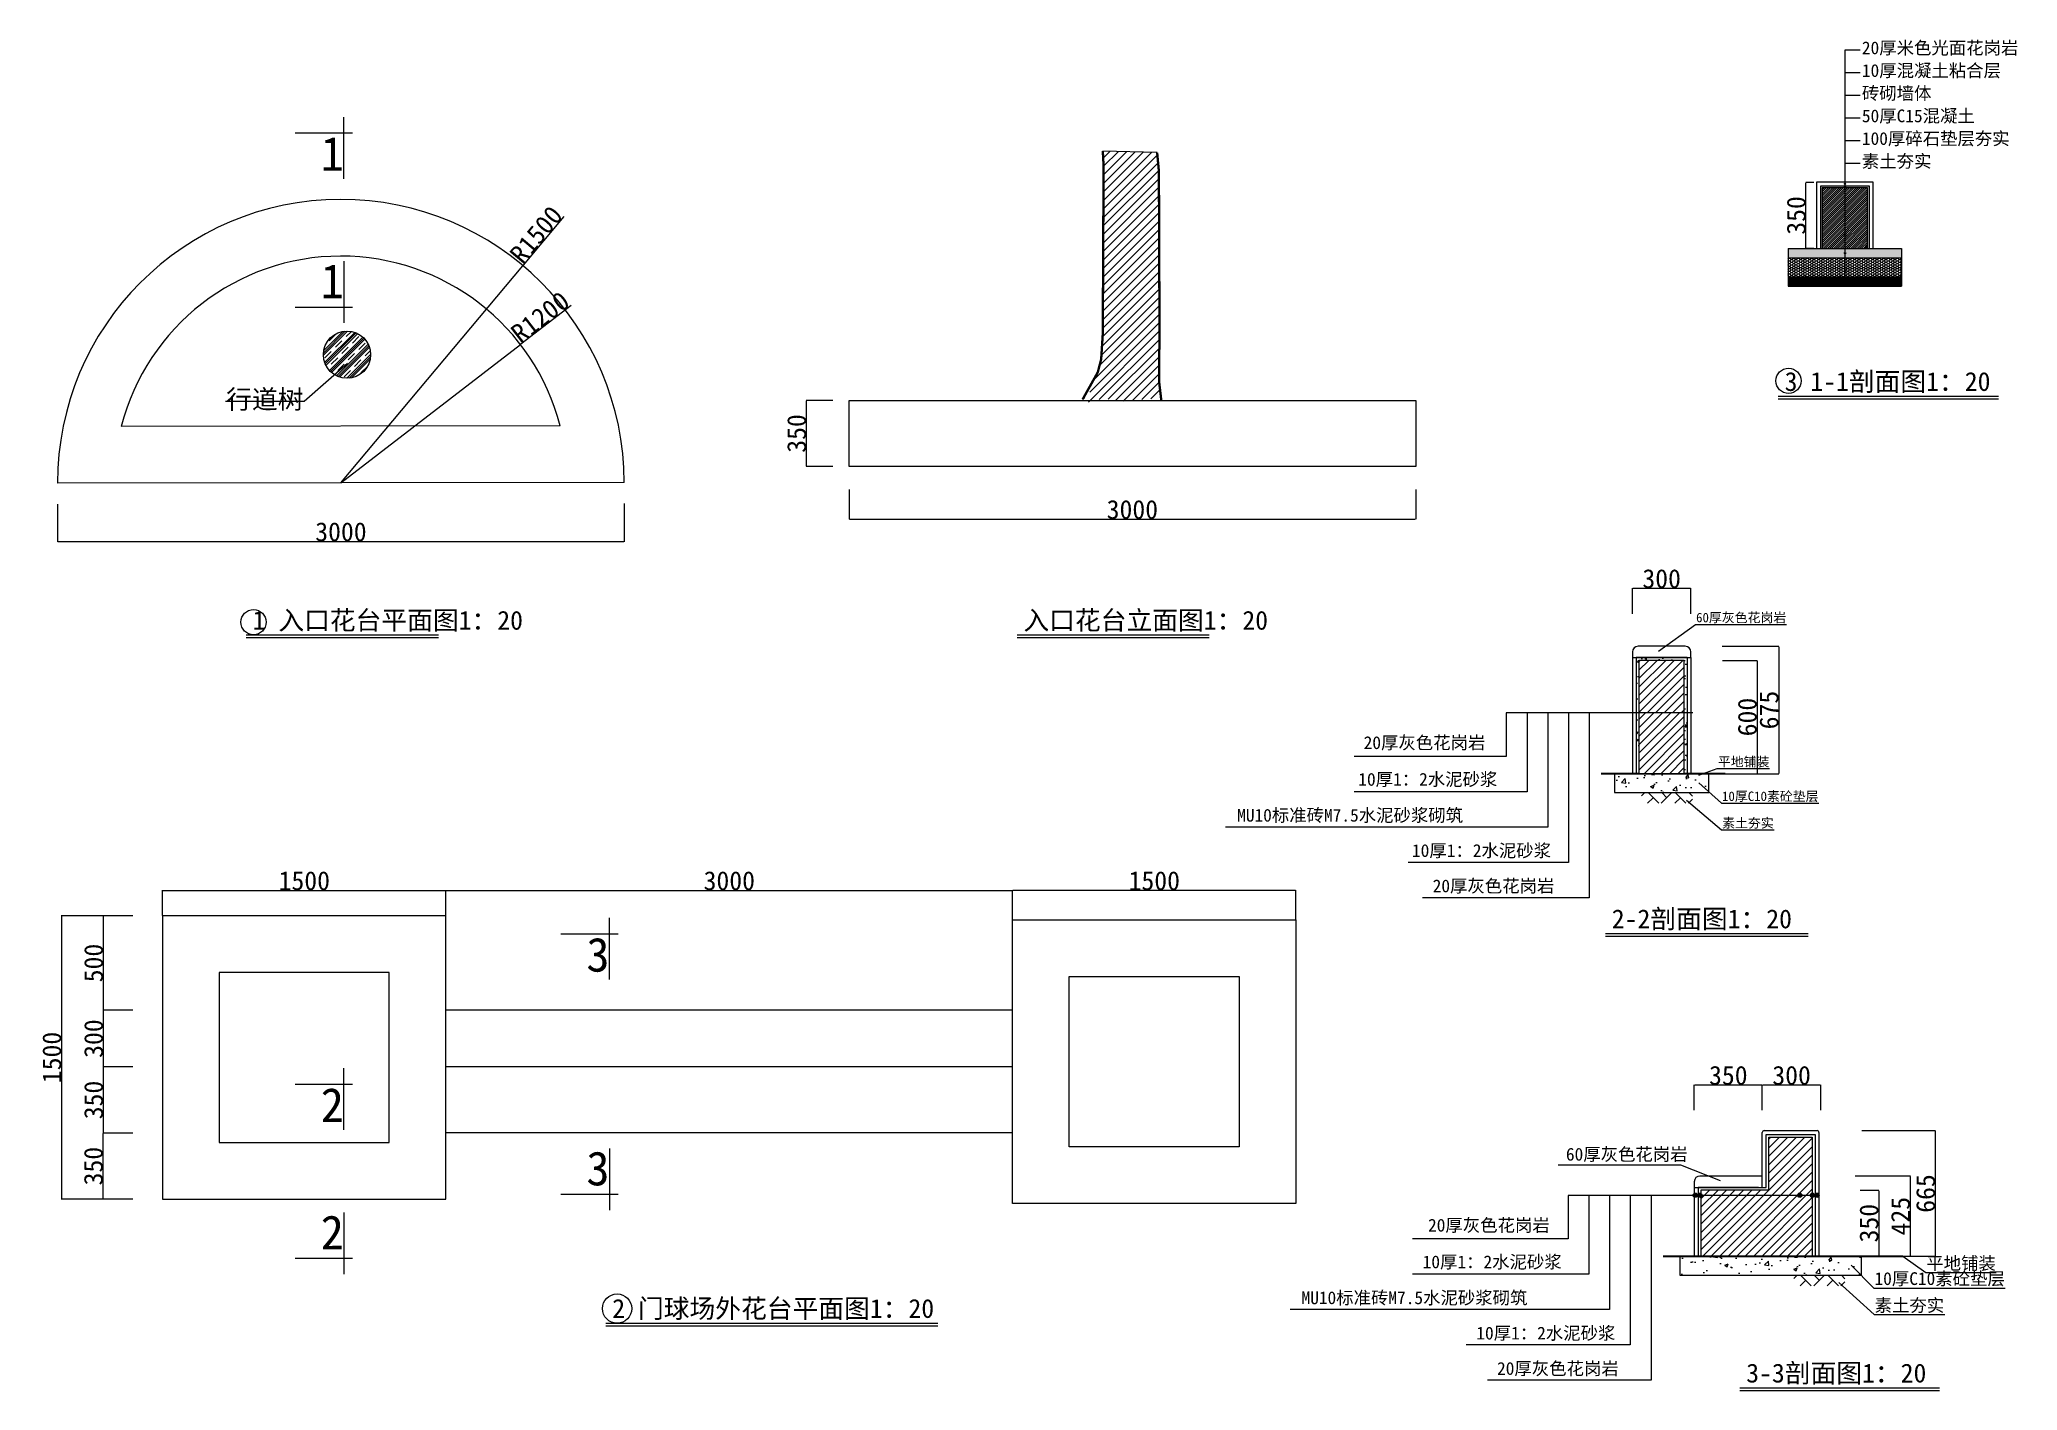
# Model space of a CAD drawing. Extents: x 537 to 24606, y 10245 to 27150.
# Drawn here: x 676 to 11148, y 10245 to 17395 of the extents above; entities that cross this region are included whole.
import ezdxf

# ---------------------------------------------------------------- set-up
doc = ezdxf.new("R2010")
doc.units = 0
doc.layers.get('DEFPOINTS').update_dxf_attribs({"linetype": 'CONTINUOUS'})
for name, color, linetype in [('LAYER2', 4, 'CONTINUOUS'), ('家具', 4, 'CONTINUOUS'), ('建筑', 1, 'CONTINUOUS'), ('标注', 5, 'CONTINUOUS'), ('路', 7, 'CONTINUOUS'), ('铺装', 8, 'CONTINUOUS')]:
    doc.layers.add(name, color=color, linetype=linetype)
doc.styles.get("Standard").update_dxf_attribs({"font": '', "height": 100})
doc.styles.get('STANDARD').set_extended_font_data('KaiTi_GB2312')
doc.dimstyles.new('ISO-25', dxfattribs={"dimtxt": 2.5, "dimasz": 2.5, "dimexe": 1.25, "dimexo": 0.625, "dimtad": 1, "dimtxsty": 'STANDARD', "dimcen": 2.5, "dimazin": 3, "dimtfac": 1, "dimtmove": 0, "dimatfit": 3})
pattern_1 = [(50, (20711.527, -5065.286), (13.66385, -1.1954314), [1.42875, -15.71625]), (355, (20711.527, -5065.286), (-2.643212, 14.329248), [1.143, -12.573]), (100.451, (20712.666, -5065.386), (11.0206876, 13.1337516), [1.21425, -13.35675]), (46.1842, (20711.527, -5061.476), (20.330928, -3.153175), [2.143125, -23.574375]), (96.6356, (20713.221, -5061.74), (17.805318, 18.556917), [1.821375, -20.035125]), (351.184, (20711.527, -5061.476), (17.805345, 18.556884), [1.7145, -18.8595]), (21, (20713.432, -5062.429), (11.371116, -7.669914), [1.42875, -15.71625]), (326, (20713.432, -5062.429), (4.635152, 13.8140975), [1.143, -12.573]), (71.4514, (20714.38, -5063.068), (16.006237, 6.144214), [1.21425, -13.35675]), (37.5, (20711.5273, -5065.2865), (0.2316452, 6.3416279), [0, -12.4206, 0, -12.7635, 0, -12.620625]), (7.5, (20711.527, -5065.2865), (5.0114747, 7.5135431), [0, -7.2771, 0, -12.13485, 0, -4.810125]), (327.5, (20707.279, -5065.2865), (10.1692946, -0.4296558), [0, -4.7625, 0, -14.859, 0, -19.71675]), (317.5, (20705.374, -5065.2865), (11.1096886, 1.9069868), [0, -6.19125, 0, -9.8679, 0, -14.00175])]

msp = doc.modelspace()

# ---------------------------------------------------------------- texts
at = {"layer": '家具', "insert": (9446.349, 14332.826), "char_height": 50, "attachment_point": 4}
msp.add_mtext('\\A1;60厚灰色花岗岩', dxfattribs=at)
at = {"layer": '标注'}
for s, p in [('20厚灰色花岗岩', (7686.542, 13639.708)), ('10厚1：2水泥砂浆', (7658.126, 13445.635)), ('MU10标准砖M7.5水泥砂浆砌筑', (7016.736, 13255.618)), ('10厚1：2水泥砂浆', (7942.286, 13068.51)), ('20厚灰色花岗岩', (8051.891, 12881.401)), ('20厚灰色花岗岩', (8027.25, 11085.505)), ('10厚1：2水泥砂浆', (7998.834, 10891.432)), ('MU10标准砖M7.5水泥砂浆砌筑', (7357.444, 10701.415)), ('10厚1：2水泥砂浆', (8282.994, 10514.306)), ('20厚灰色花岗岩', (8392.598, 10327.198))]:
    msp.add_text(s, height=67.5, dxfattribs=at).set_placement(p)
at = {"layer": '标注', "attachment_point": 1}
for s, insert, char_height, width in [('20厚米色光面花岗岩', (10324.165, 17384.868), 67.5, 1063.5), ('10厚混凝土粘合层', (10324.165, 17264.868), 67.5, 1063.5), ('砖砌墙体', (10324.165, 17144.868), 67.5, 1063.5), ('50厚C15混凝土', (10324.165, 17024.868), 67.5, 1800), ('1', (2165.055, 16880.224), 180, 277.6), ('100厚碎石垫层夯实', (10324.165, 16904.868), 67.5, 1800), ('素土夯实', (10324.165, 16784.868), 67.5, 540), ('1', (2165.055, 16206.045), 180, 277.6), ('3', (3571.471, 12641.3), 180, 278), ('2', (2165.055, 11845.567), 180, 278), ('\\A1;60厚灰色花岗岩', (8757.264, 11528.622), 67.5, 709), ('3', (3571.471, 11509.997), 180, 278), ('2', (2165.055, 11171.388), 180, 278)]:
    msp.add_mtext(s, dxfattribs=dict(at, insert=insert, char_height=char_height, width=width))
at = {"layer": '标注'}
for s, insert, char_height, attachment_point in [('行道树', (2073.579, 15429.543), 100, 9), ('\\A1;平地铺装', (9561.617, 13569.735), 50, 4), ('10厚C10素砼垫层', (9583.578, 13386.647), 50, 4), ('\\A1;素土夯实', (9584.442, 13245.675), 50, 4), ('\\A1;平地铺装', (10665.043, 10914.163), 67.5, 4), ('10厚C10素砼垫层', (10390.976, 10832.444), 67.5, 4), ('\\A1;素土夯实', (10391.841, 10691.472), 67.5, 4)]:
    msp.add_mtext(s, dxfattribs=dict(at, insert=insert, char_height=char_height, attachment_point=attachment_point))
at = {"layer": '路', "char_height": 100, "attachment_point": 1}
for s, insert in [('3 1-1剖面图1：20', (9915.132, 15635.042)), ('1 入口花台平面图1：20', (1804.338, 14371.114)), ('入口花台立面图1：20', (5885.057, 14371.114)), ('2-2剖面图1：20', (9000.113, 12790.719)), ('2 门球场外花台平面图1：20', (3708.461, 10728.545)), ('3-3剖面图1：20', (9711.794, 10386.589))]:
    msp.add_mtext(s, dxfattribs=dict(at, insert=insert))

# ---------------------------------------------------------------- blocks, each defined once
blk = doc.blocks.new('*D4')
at = {"layer": 'DEFPOINTS', "color": 0}
for p in [(1172, 11957), (1013, 11607), (1172, 11607)]:
    blk.add_point(p, dxfattribs=at)
at = {"layer": '标注', "color": 0}
for p, q in [((1171, 11957), (1012, 11957)), ((1013, 11955), (1013, 11610)), ((1171, 11607), (1012, 11607))]:
    blk.add_line(p, q, dxfattribs=at)
for points in [[(1013, 11955), (1014, 11955), (1013, 11957)], [(1013, 11610), (1014, 11610), (1013, 11607)]]:
    blk.add_solid(points, dxfattribs=at)
at = {"layer": '标注', "color": 0, "insert": (963, 11782), "char_height": 100, "attachment_point": 5, "rotation": 90}
blk.add_mtext('350', dxfattribs=at)
blk = doc.blocks.new('*D5')
at = {"layer": 'DEFPOINTS', "color": 0}
for p in [(1092, 12757), (793, 11257), (1091, 11257)]:
    blk.add_point(p, dxfattribs=at)
at = {"layer": '标注', "color": 0}
for p, q in [((1091, 12757), (791, 12757)), ((793, 12755), (793, 11260)), ((1090, 11257), (791, 11257))]:
    blk.add_line(p, q, dxfattribs=at)
for points in [[(792, 12755), (793, 12755), (793, 12757)], [(792, 11260), (793, 11260), (793, 11257)]]:
    blk.add_solid(points, dxfattribs=at)
at = {"layer": '标注', "color": 0, "insert": (742, 12007), "char_height": 100, "attachment_point": 5, "rotation": 90}
blk.add_mtext('1500', dxfattribs=at)
blk = doc.blocks.new('*D6')
at = {"layer": 'DEFPOINTS', "color": 0}
for p in [(1172, 11607), (1012, 11257), (1172, 11257)]:
    blk.add_point(p, dxfattribs=at)
at = {"layer": '标注', "color": 0}
for p, q in [((1171, 11607), (1011, 11607)), ((1012, 11605), (1012, 11260)), ((1171, 11257), (1011, 11257))]:
    blk.add_line(p, q, dxfattribs=at)
for points in [[(1012, 11605), (1013, 11605), (1012, 11607)], [(1012, 11260), (1013, 11260), (1012, 11257)]]:
    blk.add_solid(points, dxfattribs=at)
at = {"layer": '标注', "color": 0, "insert": (962, 11432), "char_height": 100, "attachment_point": 5, "rotation": 90}
blk.add_mtext('350', dxfattribs=at)
blk = doc.blocks.new('*D7')
at = {"layer": 'DEFPOINTS', "color": 0}
for p in [(10322, 11620), (10713, 11620), (10568, 10955)]:
    blk.add_point(p, dxfattribs=at)
at = {"layer": '标注', "color": 0}
for p, q in [((10323, 11620), (10714, 11620)), ((10713, 10957), (10713, 11617)), ((10569, 10955), (10714, 10955))]:
    blk.add_line(p, q, dxfattribs=at)
for points in [[(10713, 11617), (10713, 11617), (10713, 11620)], [(10713, 10957), (10713, 10957), (10713, 10955)]]:
    blk.add_solid(points, dxfattribs=at)
at = {"layer": '标注', "color": 0, "insert": (10662, 11287), "char_height": 100, "attachment_point": 5, "rotation": 90}
blk.add_mtext('665', dxfattribs=at)
blk = doc.blocks.new('*D8')
at = {"layer": 'DEFPOINTS', "color": 0}
for p in [(10287, 11380), (10199, 10955), (10579, 10955)]:
    blk.add_point(p, dxfattribs=at)
at = {"layer": '标注', "color": 0}
for p, q in [((10288, 11380), (10581, 11380)), ((10579, 11377), (10579, 10957)), ((10200, 10955), (10581, 10955))]:
    blk.add_line(p, q, dxfattribs=at)
for points in [[(10579, 11377), (10580, 11377), (10579, 11380)], [(10579, 10957), (10580, 10957), (10579, 10955)]]:
    blk.add_solid(points, dxfattribs=at)
at = {"layer": '标注', "color": 0, "insert": (10529, 11167), "char_height": 100, "attachment_point": 5, "rotation": 90}
blk.add_mtext('425', dxfattribs=at)
blk = doc.blocks.new('*D9')
at = {"layer": 'DEFPOINTS', "color": 0}
for p in [(10315, 11305), (10247, 10955), (10413, 10955)]:
    blk.add_point(p, dxfattribs=at)
at = {"layer": '标注', "color": 0}
for p, q in [((10315, 11305), (10414, 11305)), ((10413, 11302), (10413, 10957)), ((10247, 10955), (10414, 10955))]:
    blk.add_line(p, q, dxfattribs=at)
for points in [[(10412, 11302), (10413, 11302), (10413, 11305)], [(10412, 10957), (10413, 10957), (10413, 10955)]]:
    blk.add_solid(points, dxfattribs=at)
at = {"layer": '标注', "color": 0, "insert": (10362, 11130), "char_height": 100, "attachment_point": 5, "rotation": 90}
blk.add_mtext('350', dxfattribs=at)
blk = doc.blocks.new('*D10')
at = {"layer": 'DEFPOINTS', "color": 0}
for p in [(4962, 15014), (7962, 15014), (7962, 14857)]:
    blk.add_point(p, dxfattribs=at)
at = {"layer": '标注', "color": 0}
for p, q in [((4962, 15013), (4962, 14856)), ((7962, 15013), (7962, 14856)), ((4964, 14857), (7959, 14857))]:
    blk.add_line(p, q, dxfattribs=at)
for points in [[(4964, 14857), (4964, 14856), (4962, 14857)], [(7959, 14857), (7959, 14856), (7962, 14857)]]:
    blk.add_solid(points, dxfattribs=at)
at = {"layer": '标注', "color": 0, "insert": (6462, 14907), "char_height": 100, "attachment_point": 5}
blk.add_mtext('3000', dxfattribs=at)
blk = doc.blocks.new('*D11')
at = {"layer": 'DEFPOINTS', "color": 0}
for p in [(3222, 15781), (2272, 15049)]:
    blk.add_point(p, dxfattribs=at)
at = {"layer": '标注', "color": 0}
for p, q in [((3490, 15988), (3224, 15783)), ((2272, 15049), (3222, 15781))]:
    blk.add_line(p, q, dxfattribs=at)
blk.add_solid([(3224, 15783), (3224, 15783), (3222, 15781)], dxfattribs=at)
at = {"layer": '标注', "color": 0, "insert": (3327, 15926), "char_height": 100, "attachment_point": 5, "rotation": 37.6287}
blk.add_mtext('R1200', dxfattribs=at)
blk = doc.blocks.new('*D12')
at = {"layer": 'DEFPOINTS', "color": 0}
for p in [(3235, 16198), (2272, 15049)]:
    blk.add_point(p, dxfattribs=at)
at = {"layer": '标注', "color": 0}
for p, q in [((3452, 16458), (3237, 16200)), ((2272, 15049), (3235, 16198))]:
    blk.add_line(p, q, dxfattribs=at)
blk.add_solid([(3236, 16201), (3237, 16200), (3235, 16198)], dxfattribs=at)
at = {"layer": '标注', "color": 0, "insert": (3306, 16362), "char_height": 100, "attachment_point": 5, "rotation": 50.039}
blk.add_mtext('R1500', dxfattribs=at)
blk = doc.blocks.new('*D13')
at = {"layer": 'DEFPOINTS', "color": 0}
for p in [(5828, 12891), (2828, 12757), (5828, 12757)]:
    blk.add_point(p, dxfattribs=at)
at = {"layer": '标注', "color": 0}
for p, q in [((2828, 12758), (2828, 12892)), ((2830, 12891), (5825, 12891)), ((5828, 12758), (5828, 12892))]:
    blk.add_line(p, q, dxfattribs=at)
for points in [[(2830, 12891), (2830, 12891), (2828, 12891)], [(5825, 12891), (5825, 12891), (5828, 12891)]]:
    blk.add_solid(points, dxfattribs=at)
at = {"layer": '标注', "color": 0, "insert": (4328, 12942), "char_height": 100, "attachment_point": 5}
blk.add_mtext('3000', dxfattribs=at)
blk = doc.blocks.new('*D14')
at = {"layer": 'DEFPOINTS', "color": 0}
for p in [(772, 14935), (3772, 14940), (3772, 14738)]:
    blk.add_point(p, dxfattribs=at)
at = {"layer": '标注', "color": 0}
for p, q in [((772, 14935), (772, 14737)), ((3772, 14939), (3772, 14737)), ((774, 14738), (3769, 14738))]:
    blk.add_line(p, q, dxfattribs=at)
for points in [[(774, 14739), (774, 14738), (772, 14738)], [(3769, 14739), (3769, 14738), (3772, 14738)]]:
    blk.add_solid(points, dxfattribs=at)
at = {"layer": '标注', "color": 0, "insert": (2272, 14789), "char_height": 100, "attachment_point": 5}
blk.add_mtext('3000', dxfattribs=at)
blk = doc.blocks.new('*D15')
at = {"layer": 'DEFPOINTS', "color": 0}
for p in [(1172, 12757), (1013, 12257), (1171, 12257)]:
    blk.add_point(p, dxfattribs=at)
at = {"layer": '标注', "color": 0}
for p, q in [((1171, 12757), (1012, 12757)), ((1013, 12755), (1013, 12260)), ((1170, 12257), (1012, 12257))]:
    blk.add_line(p, q, dxfattribs=at)
for points in [[(1013, 12755), (1014, 12755), (1013, 12757)], [(1013, 12260), (1014, 12260), (1013, 12257)]]:
    blk.add_solid(points, dxfattribs=at)
at = {"layer": '标注', "color": 0, "insert": (963, 12507), "char_height": 100, "attachment_point": 5, "rotation": 90}
blk.add_mtext('500', dxfattribs=at)
blk = doc.blocks.new('*D16')
at = {"layer": 'DEFPOINTS', "color": 0}
for p in [(1172, 12257), (1013, 11957), (1172, 11957)]:
    blk.add_point(p, dxfattribs=at)
at = {"layer": '标注', "color": 0}
for p, q in [((1171, 12257), (1012, 12257)), ((1013, 12255), (1013, 11960)), ((1171, 11957), (1012, 11957))]:
    blk.add_line(p, q, dxfattribs=at)
for points in [[(1013, 12255), (1014, 12255), (1013, 12257)], [(1013, 11960), (1014, 11960), (1013, 11957)]]:
    blk.add_solid(points, dxfattribs=at)
at = {"layer": '标注', "color": 0, "insert": (963, 12107), "char_height": 100, "attachment_point": 5, "rotation": 90}
blk.add_mtext('300', dxfattribs=at)
blk = doc.blocks.new('*D17')
at = {"layer": 'DEFPOINTS', "color": 0}
for p in [(2828, 12891), (1328, 12757), (2828, 12757)]:
    blk.add_point(p, dxfattribs=at)
at = {"layer": '标注', "color": 0}
for p, q in [((1328, 12758), (1328, 12892)), ((1330, 12891), (2825, 12891)), ((2828, 12758), (2828, 12892))]:
    blk.add_line(p, q, dxfattribs=at)
for points in [[(1330, 12891), (1330, 12891), (1328, 12891)], [(2825, 12891), (2825, 12891), (2828, 12891)]]:
    blk.add_solid(points, dxfattribs=at)
at = {"layer": '标注', "color": 0, "insert": (2078, 12942), "char_height": 100, "attachment_point": 5}
blk.add_mtext('1500', dxfattribs=at)
blk = doc.blocks.new('*D18')
at = {"layer": 'DEFPOINTS', "color": 0}
for p in [(5828, 12891), (5828, 12735), (7328, 12735)]:
    blk.add_point(p, dxfattribs=at)
at = {"layer": '标注', "color": 0}
for p, q in [((5828, 12735), (5828, 12892)), ((7325, 12891), (5830, 12891)), ((7328, 12735), (7328, 12892))]:
    blk.add_line(p, q, dxfattribs=at)
for points in [[(5830, 12891), (5830, 12891), (5828, 12891)], [(7325, 12891), (7325, 12891), (7328, 12891)]]:
    blk.add_solid(points, dxfattribs=at)
at = {"layer": '标注', "color": 0, "insert": (6578, 12942), "char_height": 100, "attachment_point": 5}
blk.add_mtext('1500', dxfattribs=at)
blk = doc.blocks.new('*D19')
at = {"layer": 'DEFPOINTS', "color": 0}
for p in [(4736, 15485), (4876, 15485), (4876, 15135)]:
    blk.add_point(p, dxfattribs=at)
at = {"layer": '标注', "color": 0}
for p, q in [((4876, 15485), (4735, 15485)), ((4736, 15137), (4736, 15482)), ((4876, 15135), (4735, 15135))]:
    blk.add_line(p, q, dxfattribs=at)
for points in [[(4736, 15482), (4736, 15482), (4736, 15485)], [(4736, 15137), (4736, 15137), (4736, 15135)]]:
    blk.add_solid(points, dxfattribs=at)
at = {"layer": '标注', "color": 0, "insert": (4685, 15310), "char_height": 100, "attachment_point": 5, "rotation": 90}
blk.add_mtext('350', dxfattribs=at)
blk = doc.blocks.new('*D20')
at = {"layer": 'DEFPOINTS', "color": 0}
for p in [(9797, 11861), (9797, 11727), (10107, 11727)]:
    blk.add_point(p, dxfattribs=at)
at = {"layer": '标注', "color": 0}
for p, q in [((9797, 11728), (9797, 11863)), ((10104, 11861), (9799, 11861)), ((10107, 11728), (10107, 11863))]:
    blk.add_line(p, q, dxfattribs=at)
for points in [[(9799, 11862), (9799, 11861), (9797, 11861)], [(10104, 11862), (10104, 11861), (10107, 11861)]]:
    blk.add_solid(points, dxfattribs=at)
at = {"layer": '标注', "color": 0, "insert": (9952, 11912), "char_height": 100, "attachment_point": 5}
blk.add_mtext('300', dxfattribs=at)
blk = doc.blocks.new('*D21')
at = {"layer": 'DEFPOINTS', "color": 0}
for p in [(9584, 14184), (9579, 13509), (9884, 13509)]:
    blk.add_point(p, dxfattribs=at)
at = {"layer": '标注', "color": 0}
for p, q in [((9585, 14184), (9885, 14184)), ((9884, 14181), (9884, 13511)), ((9580, 13509), (9885, 13509))]:
    blk.add_line(p, q, dxfattribs=at)
for points in [[(9883, 14181), (9884, 14181), (9884, 14184)], [(9883, 13511), (9884, 13511), (9884, 13509)]]:
    blk.add_solid(points, dxfattribs=at)
at = {"layer": '标注', "color": 0, "insert": (9833, 13846), "char_height": 100, "attachment_point": 5, "rotation": 90}
blk.add_mtext('675', dxfattribs=at)
blk = doc.blocks.new('*D22')
at = {"layer": 'DEFPOINTS', "color": 0}
for p in [(9586, 14109), (9726, 13509), (9769, 13509)]:
    blk.add_point(p, dxfattribs=at)
at = {"layer": '标注', "color": 0}
for p, q in [((9587, 14109), (9770, 14109)), ((9769, 14106), (9769, 13511)), ((9726, 13509), (9770, 13509))]:
    blk.add_line(p, q, dxfattribs=at)
for points in [[(9769, 14106), (9769, 14106), (9769, 14109)], [(9769, 13511), (9769, 13511), (9769, 13509)]]:
    blk.add_solid(points, dxfattribs=at)
at = {"layer": '标注', "color": 0, "insert": (9718, 13809), "char_height": 100, "attachment_point": 5, "rotation": 90}
blk.add_mtext('600', dxfattribs=at)
blk = doc.blocks.new('*D23')
at = {"layer": 'DEFPOINTS', "color": 0}
for p in [(9109, 14490), (9109, 14356), (9419, 14356)]:
    blk.add_point(p, dxfattribs=at)
at = {"layer": '标注', "color": 0}
for p, q in [((9109, 14356), (9109, 14491)), ((9417, 14490), (9112, 14490)), ((9419, 14356), (9419, 14491))]:
    blk.add_line(p, q, dxfattribs=at)
for points in [[(9112, 14490), (9112, 14490), (9109, 14490)], [(9417, 14490), (9417, 14490), (9419, 14490)]]:
    blk.add_solid(points, dxfattribs=at)
at = {"layer": '标注', "color": 0, "insert": (9264, 14541), "char_height": 100, "attachment_point": 5}
blk.add_mtext('300', dxfattribs=at)
blk = doc.blocks.new('*D24')
at = {"layer": 'DEFPOINTS', "color": 0}
for p in [(9437, 11861), (9437, 11727), (9797, 11727)]:
    blk.add_point(p, dxfattribs=at)
at = {"layer": '标注', "color": 0}
for p, q in [((9437, 11728), (9437, 11863)), ((9794, 11861), (9439, 11861)), ((9797, 11728), (9797, 11863))]:
    blk.add_line(p, q, dxfattribs=at)
for points in [[(9439, 11862), (9439, 11861), (9437, 11861)], [(9794, 11862), (9794, 11861), (9797, 11861)]]:
    blk.add_solid(points, dxfattribs=at)
at = {"layer": '标注', "color": 0, "insert": (9617, 11912), "char_height": 100, "attachment_point": 5}
blk.add_mtext('350', dxfattribs=at)
blk = doc.blocks.new('*D25')
at = {"layer": 'DEFPOINTS', "color": 0}
for p in [(10028, 16639), (10070, 16639), (10070, 16289)]:
    blk.add_point(p, dxfattribs=at)
at = {"layer": '标注', "color": 0}
for p, q in [((10070, 16639), (10027, 16639)), ((10028, 16292), (10028, 16637)), ((10070, 16289), (10027, 16289))]:
    blk.add_line(p, q, dxfattribs=at)
for points in [[(10028, 16637), (10028, 16637), (10028, 16639)], [(10028, 16292), (10028, 16292), (10028, 16289)]]:
    blk.add_solid(points, dxfattribs=at)
at = {"layer": '标注', "color": 0, "insert": (9977, 16464), "char_height": 100, "attachment_point": 5, "rotation": 90}
blk.add_mtext('350', dxfattribs=at)

# ---------------------------------------------------------------- dimensions: what is measured, and where the dimension line sits
at = {"layer": '标注'}
for mpoint, picture, middle in [((3234.968, 16198.475), '*D12', (3306.359, 16362.495)), ((3221.951, 15781.401), '*D11', (3326.924, 15926.246))]:
    dim = msp.add_radius_dim(center=(2271.57, 15048.751), mpoint=mpoint, dimstyle='ISO-25', dxfattribs=at)
    dim.commit()
    dim.dimension.update_dxf_attribs({"geometry": picture, "text_midpoint": middle})
dim = msp.add_linear_dim(base=(10027.997, 16639.41), p1=(10070.151, 16289.41), p2=(10070.151, 16639.41), angle=90, text='350', dimstyle='ISO-25', dxfattribs=at)
dim.commit()
dim.dimension.update_dxf_attribs({"geometry": '*D25', "text_midpoint": (9977.372, 16464.41)})
for base, p1, p2, picture, middle in [((4736.003, 15484.563), (4876.46, 15134.563), (4876.46, 15484.563), '*D19', (4685.378, 15309.563)), ((792.699, 11257.446), (1091.59, 12757.446), (1090.965, 11257.446), '*D5', (742.074, 12007.446)), ((1013.406, 12257.446), (1171.649, 12757.446), (1171.024, 12257.446), '*D15', (962.781, 12507.446)), ((1013.406, 11957.446), (1171.649, 12257.446), (1171.649, 11957.446), '*D16', (962.781, 12107.446)), ((1013.406, 11607.446), (1171.649, 11957.446), (1171.649, 11607.446), '*D4', (962.781, 11782.446)), ((1012.156, 11257.446), (1171.649, 11607.446), (1171.649, 11257.446), '*D6', (961.531, 11432.446)), ((10713.05, 11619.643), (10568.308, 10954.643), (10321.968, 11619.643), '*D7', (10662.425, 11287.143))]:
    dim = msp.add_linear_dim(base=base, p1=p1, p2=p2, angle=90, dimstyle='ISO-25', dxfattribs=at)
    dim.commit()
    dim.dimension.update_dxf_attribs({"geometry": picture, "text_midpoint": middle})
for base, p1, p2, picture, middle in [((7961.97, 14856.854), (4961.97, 15013.525), (7961.97, 15013.525), '*D10', (6461.97, 14907.479)), ((3771.568, 14738.376), (771.571, 14935.393), (3771.568, 14939.762), '*D14', (2271.57, 14789.001)), ((2827.606, 12890.955), (1327.606, 12757.446), (2827.606, 12757.446), '*D17', (2077.606, 12941.58)), ((5827.606, 12890.955), (2827.606, 12757.446), (5827.606, 12757.446), '*D13', (4327.606, 12941.58)), ((5827.606, 12890.955), (7327.606, 12734.784), (5827.606, 12734.784), '*D18', (6577.606, 12941.58))]:
    dim = msp.add_linear_dim(base=base, p1=p1, p2=p2, dimstyle='ISO-25', dxfattribs=at)
    dim.commit()
    dim.dimension.update_dxf_attribs({"geometry": picture, "text_midpoint": middle})
for base, p1, p2, text, picture, middle in [((9109.145, 14489.972), (9419.145, 14355.596), (9109.145, 14355.596), '300', '*D23', (9264.145, 14540.597)), ((9436.749, 11861.266), (9796.749, 11726.889), (9436.749, 11726.889), '350', '*D24', (9616.749, 11911.891)), ((9796.749, 11861.266), (10106.749, 11726.889), (9796.749, 11726.889), '300', '*D20', (9951.749, 11911.891))]:
    dim = msp.add_linear_dim(base=base, p1=p1, p2=p2, text=text, dimstyle='ISO-25', dxfattribs=at)
    dim.commit()
    dim.dimension.update_dxf_attribs({"geometry": picture, "text_midpoint": middle})
for base, p1, p2, text, picture, middle in [((9883.55, 13508.846), (9584.293, 14183.846), (9579.293, 13508.846), '675', '*D21', (9883.55, 13846.346)), ((9768.995, 13508.846), (9586.453, 14108.846), (9725.586, 13508.846), '600', '*D22', (9768.995, 13808.846)), ((10579.252, 10954.643), (10287.308, 11379.643), (10199.038, 10954.643), '425', '*D8', (10579.252, 11167.143)), ((10412.585, 10954.643), (10314.823, 11304.643), (10246.554, 10954.643), '350', '*D9', (10412.585, 11129.643))]:
    dim = msp.add_linear_dim(base=base, p1=p1, p2=p2, angle=90, text=text, dimstyle='ISO-25', dxfattribs=at)
    dim.commit()
    dim.dimension.update_dxf_attribs({"geometry": picture, "text_midpoint": middle, "dimtype": 160})

# ---------------------------------------------------------------- hatches: boundary and pattern name
at = {"layer": '家具'}
h = msp.add_hatch(dxfattribs=at)
h.set_pattern_fill('AR-CONC', color=256, scale=0.5, style=0)
h.set_pattern_definition([(50, (20078.25, 9250.215), (91.09233, -7.96954), [9.525, -104.775]), (355, (20078.25, 9250.22), (-17.6214, 95.5283), [7.62, -83.82]), (100.451, (20085.84, 9249.55), (73.47125, 87.55834), [8.095, -89.045]), (46.1842, (20078.25, 9275.62), (135.5395, -21.0212), [14.2875, -157.1625]), (96.6356, (20089.55, 9273.86), (118.7021, 123.7128), [12.1425, -133.5675]), (351.184, (20078.25, 9275.62), (118.7023, 123.7126), [11.43, -125.73]), (21, (20090.95, 9269.265), (75.80744, -51.13276), [9.525, -104.775]), (326, (20090.95, 9269.27), (30.901, 92.094), [7.62, -83.82]), (71.4514, (20097.27, 9265), (106.70825, 40.9614), [8.095, -89.045]), (37.5, (20078.253, 9250.215), (1.5443, 42.27752), [0, -82.804, 0, -85.09, 0, -84.1375]), (7.5, (20078.253, 9250.215), (33.40983, 50.09029), [0, -48.514, 0, -80.899, 0, -32.0675]), (327.5, (20049.932, 9250.215), (67.7953, -2.86437), [0, -31.75, 0, -99.06, 0, -131.445]), (317.5, (20037.23, 9250.215), (74.0646, 12.71325), [0, -41.275, 0, -65.786, 0, -93.345])])
h.paths.add_polyline_path([(9399.145, 13830.574), (9384.145, 13830.574), (9384.145, 13508.846), (9399.145, 13508.846)])
h.paths.add_polyline_path([(9399.145, 14123.846), (9129.145, 14123.846), (9129.145, 13830.574), (9144.145, 13830.574), (9144.145, 14108.846), (9384.145, 14108.846), (9384.145, 13830.574), (9399.145, 13830.574)])
h.paths.add_polyline_path([(9129.145, 13508.846), (9144.145, 13508.846), (9144.145, 13830.574), (9129.145, 13830.574)])
h = msp.add_hatch(dxfattribs=at)
h.set_pattern_fill('AR-CONC', color=256, style=0)
h.set_pattern_definition([(50, (21181.07, 9825.63), (182.1847, -15.939), [19.05, -209.55]), (355, (21181.07, 9825.63), (-35.2428, 191.0566), [15.24, -167.64]), (100.451, (21196.25, 9824.3), (146.9425, 175.1167), [16.19, -178.09]), (46.1842, (21181.07, 9876.43), (271.079, -42.0423), [28.575, -314.325]), (96.6356, (21203.66, 9872.92), (237.404, 247.4256), [24.285, -267.135]), (351.184, (21181.07, 9876.43), (237.4046, 247.425), [22.86, -251.46]), (21, (21206.47, 9863.73), (151.6149, -102.2655), [19.05, -209.55]), (326, (21206.47, 9863.73), (61.802, 184.188), [15.24, -167.64]), (71.4514, (21219.1, 9855.2), (213.4165, 81.9229), [16.19, -178.09]), (37.5, (21181.07, 9825.63), (3.0886, 84.55504), [0, -165.608, 0, -170.18, 0, -168.275]), (7.5, (21181.07, 9825.63), (66.81966, 100.1806), [0, -97.028, 0, -161.798, 0, -64.135]), (327.5, (21124.43, 9825.63), (135.5906, -5.72874), [0, -63.5, 0, -198.12, 0, -262.89]), (317.5, (21099.03, 9825.63), (148.1292, 25.4265), [0, -82.55, 0, -131.572, 0, -186.69])])
h.paths.add_polyline_path([(9014.145, 13408.846), (9514.145, 13408.846), (9514.145, 13508.846), (9014.145, 13508.846)])
h = msp.add_hatch(dxfattribs=at)
h.set_pattern_fill('AR-HBONE', color=256, scale=0.5, style=0)
h.set_pattern_definition([(45, (21181.07, 9825.627), (7e-15, 71.84205), [152.4, -50.8]), (135, (21216.99, 9861.55), (7e-15, 71.84205), [152.4, -50.8])])
h.paths.add_polyline_path([(9427.344, 13408.846), (9157.219, 13408.846), (9157.219, 13352.412), (9427.344, 13352.412)])
h = msp.add_hatch(dxfattribs=at)
h.set_pattern_fill('AR-CONC', color=256, style=0)
h.set_pattern_definition([(50, (21938.47, 7271.42), (182.1847, -15.939), [19.05, -209.55]), (355, (21938.47, 7271.42), (-35.2428, 191.0566), [15.24, -167.64]), (100.451, (21953.65, 7270.1), (146.9425, 175.1167), [16.19, -178.09]), (46.1842, (21938.47, 7322.22), (271.079, -42.0423), [28.575, -314.325]), (96.6356, (21961.06, 7318.72), (237.404, 247.4256), [24.285, -267.135]), (351.184, (21938.47, 7322.22), (237.4046, 247.425), [22.86, -251.46]), (21, (21963.87, 7309.52), (151.6149, -102.2655), [19.05, -209.55]), (326, (21963.87, 7309.52), (61.802, 184.188), [15.24, -167.64]), (71.4514, (21976.5, 7301), (213.4165, 81.9229), [16.19, -178.09]), (37.5, (21938.47, 7271.424), (3.0886, 84.55504), [0, -165.608, 0, -170.18, 0, -168.275]), (7.5, (21938.47, 7271.42), (66.81966, 100.1806), [0, -97.028, 0, -161.798, 0, -64.135]), (327.5, (21881.826, 7271.424), (135.5906, -5.72874), [0, -63.5, 0, -198.12, 0, -262.89]), (317.5, (21856.43, 7271.42), (148.1292, 25.4265), [0, -82.55, 0, -131.572, 0, -186.69])])
h.paths.add_polyline_path([(9360.492, 10854.643), (10321.544, 10854.643), (10321.544, 10954.643), (9360.492, 10954.643)])
h = msp.add_hatch(dxfattribs=at)
h.set_pattern_fill('AR-HBONE', color=256, scale=0.5, style=0)
h.set_pattern_definition([(45, (21988.47, 7271.424), (7e-15, 71.84205), [152.4, -50.8]), (135, (22024.39, 7307.345), (7e-15, 71.84205), [152.4, -50.8])])
h.paths.add_polyline_path([(10234.742, 10854.643), (9964.617, 10854.643), (9964.617, 10798.209), (10234.742, 10798.209)])
at = {"layer": '标注'}
for points in [[(10231.654, 16631.416, 1), (10238.331, 16631.416, 1)], [(10231.654, 16612.955, 1), (10238.331, 16612.955, 1)], [(10231.654, 16360.655, 1), (10238.331, 16360.655, 1)], [(10231.654, 16264.658, 1), (10238.331, 16264.658, 1)], [(10231.654, 16171.123, 1), (10238.331, 16171.123, 1)], [(10231.654, 16118.202, 1), (10238.331, 16118.202, 1)], [(9433.409, 11285.058), (9433.409, 11270.096, 0.593372756), (9453.409, 11274.139), (9453.409, 11281.015, 0.593372756)], [(9457.84, 11285.058), (9457.84, 11270.096, 0.593372756), (9477.84, 11274.139), (9477.84, 11281.015, 0.593372756)], [(9986.007, 11285.058), (9986.007, 11270.096, 0.593372756), (10006.007, 11274.139), (10006.007, 11281.015, 0.593372756)], [(10053.482, 11285.058), (10053.482, 11270.096, 0.593372756), (10073.482, 11274.139), (10073.482, 11281.015, 0.593372756)], [(10076.749, 11285.058), (10076.749, 11270.096, 0.593372756), (10096.749, 11274.139), (10096.749, 11281.015, 0.593372756)]]:
    msp.add_hatch(color=256, dxfattribs=at).paths.add_polyline_path(points)
at = {"layer": '铺装', "ltscale": 10}
h = msp.add_hatch(dxfattribs=at)
h.set_pattern_fill('ANSI31', color=256, scale=10, style=0)
h.set_pattern_definition([(45, (50763.773, -70337.545), (-22.45064, 22.45064), [])])
edge = h.paths.add_edge_path()
edge.add_line((6305.435, 15838.874), (6296.844, 15703.232))
edge.add_line((6296.844, 15703.232), (6278.744, 15633.713))
edge.add_line((6278.744, 15633.713), (6233.967, 15553.679))
edge.add_ellipse((6206.789, 15537.002), major_axis=(0, -36.981), ratio=0.823410616, start_angle=354.8048554, end_angle=476.8051426, ccw=False)
edge.add_line((6204.031, 15500.174), (6191.209, 15477.255))
edge.add_line((6191.209, 15477.255), (6217.744, 15476.161))
edge.add_line((6217.744, 15476.161), (6241.697, 15476.161))
edge.add_line((6241.697, 15476.161), (6263.401, 15486.282))
edge.add_line((6263.401, 15486.282), (6324.172, 15493.512))
edge.add_line((6324.172, 15493.512), (6350.217, 15489.174))
edge.add_line((6350.217, 15489.174), (6419.67, 15480.499))
edge.add_line((6419.67, 15480.499), (6494.91, 15487.728))
edge.add_line((6494.91, 15487.728), (6600.819, 15496.404))
edge.add_line((6600.819, 15496.404), (6615.293, 15498.814))
edge.add_line((6615.293, 15498.814), (6603.461, 15584.474))
edge.add_line((6603.461, 15584.474), (6603.461, 15635.764))
edge.add_line((6603.461, 15635.764), (6603.461, 15709.622))
edge.add_line((6603.461, 15709.622), (6605.871, 15798.591))
edge.add_line((6605.871, 15798.591), (6602.398, 16698.18))
edge.add_line((6602.398, 16698.18), (6593.14, 16796.486))
edge.add_line((6593.14, 16796.486), (6305.479, 16804.582))
edge.add_line((6305.479, 16804.582), (6309.54, 16726.213))
edge.add_line((6309.54, 16726.213), (6305.435, 15838.874))
at = {"layer": '铺装'}
h = msp.add_hatch(dxfattribs=at)
h.set_pattern_fill('AR-CONC', color=256, scale=0.075, style=0)
h.set_pattern_definition(pattern_1)
h.paths.add_polyline_path([(10354.661, 16609.41), (10354.661, 16289.41), (10364.661, 16289.41), (10364.661, 16619.41), (10104.661, 16619.41), (10104.661, 16289.41), (10114.661, 16289.41), (10114.661, 16609.41)])
at = {"layer": '铺装', "ltscale": 10}
h = msp.add_hatch(dxfattribs=at)
h.set_pattern_fill('ANSI31', color=256, scale=2.5, style=0)
h.set_pattern_definition([(45, (20711.527, -5065.2865), (-5.61266, 5.61266), [])])
h.paths.add_polyline_path([(10354.661, 16609.41), (10114.661, 16609.41), (10114.661, 16289.41), (10354.661, 16289.41)])
at = {"layer": '铺装'}
h = msp.add_hatch(dxfattribs=at)
h.set_pattern_fill('AR-CONC', color=256, scale=0.075, style=0)
h.set_pattern_definition(pattern_1)
h.paths.add_polyline_path([(10534.661, 16289.41), (9934.661, 16289.41), (9934.661, 16239.41), (10534.661, 16239.41)])
h = msp.add_hatch(dxfattribs=at)
h.set_pattern_fill('HONEY', color=256, scale=2.5, style=0)
h.set_pattern_definition([(0, (20711.527, -5065.2865), (11.90625, 6.874075), [7.9375, -15.875]), (120, (20711.527, -5065.2865), (-11.9062486, 6.8740775), [7.9375, -15.875]), (60, (20711.527, -5065.2865), (1.4e-06, 13.7481525), [-15.875, 7.9375])])
h.paths.add_polyline_path([(9934.661, 16239.41), (9934.661, 16139.41), (10534.661, 16139.41), (10534.661, 16239.41)])
h = msp.add_hatch(dxfattribs=at)
h.set_pattern_fill('AR-HBONE', color=256, scale=0.05, style=0)
h.set_pattern_definition([(45, (20711.527, -5065.2865), (7e-16, 7.1842049), [15.24, -5.08]), (135, (20715.1194, -5061.6944), (7e-16, 7.1842049), [15.24, -5.08])])
h.paths.add_polyline_path([(10534.661, 16089.41), (10534.661, 16139.41), (9934.661, 16139.41), (9934.661, 16089.41)])
h = msp.add_hatch(dxfattribs=at)
h.set_pattern_fill('CLAY', color=256, scale=10, angle=45, style=0)
h.set_pattern_definition([(45, (51623.66, -70545.25), (-33.67596, 33.67596), []), (45, (51618.05, -70539.636), (-33.67596, 33.67596), []), (45, (51612.437, -70534.023), (-33.67596, 33.67596), []), (45, (51601.21, -70522.8), (-33.67596, 33.67596), [47.625, -31.75])])
h.paths.add_polyline_path([(2429.047, 15726.938, 1), (2179.047, 15726.938, 1)])
h = msp.add_hatch(dxfattribs=at)
h.set_pattern_fill('ANSI31', color=256, scale=10, style=0)
h.set_pattern_definition([(45, (20078.253, 9500.215), (-22.45064, 22.45064), [])])
h.paths.add_polyline_path([(9144.145, 14108.846), (9144.145, 13830.574), (9384.145, 13830.574), (9384.145, 14108.846)])
h = msp.add_hatch(dxfattribs=at)
h.set_pattern_fill('ANSI31', color=256, scale=10, style=0)
h.set_pattern_definition([(45, (21486.662, 9525.627), (-22.45064, 22.45064), [])])
h.paths.add_polyline_path([(9384.145, 13830.574), (9144.145, 13830.574), (9144.145, 13508.846), (9384.145, 13508.846)])
h = msp.add_hatch(dxfattribs=at)
h.set_pattern_fill('ANSI31', color=256, scale=10, style=0)
h.set_pattern_definition([(45, (51494.733, -69837.434), (-22.45064, 22.45064), [])])
h.paths.add_polyline_path([(10061.749, 11584.643), (9831.749, 11584.643), (9831.749, 11304.643), (9471.749, 11304.643), (9471.749, 10954.643), (9596.84, 10954.643), (10061.749, 10954.643)])

# ---------------------------------------------------------------- linework, layer by layer
at = {"layer": 'LAYER2', "ltscale": 10, "const_width": 12.5}
for points in [[(6198.771, 15490.772), (6278.744, 15633.713), (6296.844, 15703.232), (6305.435, 15838.874), (6309.54, 16726.213), (6305.479, 16804.582)], [(6615.293, 15484.563), (6603.461, 15584.474), (6603.461, 15635.764), (6603.461, 15709.622), (6605.871, 15798.591), (6602.398, 16698.18), (6593.14, 16796.486)]]:
    msp.add_lwpolyline(points, dxfattribs=at)
at = {"layer": '家具'}
for p, q in [((9109.145, 14123.846), (9109.145, 13508.846)), ((9399.145, 14123.846), (9129.145, 14123.846)), ((9129.145, 14123.846), (9129.145, 13508.846)), ((9399.145, 14123.846), (9399.145, 13508.846)), ((9419.145, 14123.846), (9419.145, 13508.846)), ((9796.749, 11319.643), (9796.749, 11609.643)), ((9806.749, 11619.643), (10086.749, 11619.643)), ((9816.749, 11599.643), (10076.749, 11599.643)), ((9816.749, 11319.643), (9816.749, 11599.643)), ((9831.749, 11584.643), (10061.749, 11584.643)), ((9831.749, 11304.643), (9831.749, 11584.643)), ((10061.749, 11584.643), (10061.749, 10954.643)), ((10076.749, 11599.643), (10076.749, 10954.643)), ((10096.749, 11609.643), (10096.749, 10954.643)), ((9436.749, 11349.643), (9436.749, 11319.643)), ((9436.749, 11319.643), (9816.749, 11319.643)), ((9436.749, 11319.643), (9436.749, 10954.643)), ((9776.749, 11319.643), (9456.749, 11319.643)), ((9456.749, 11319.643), (9456.749, 10954.643)), ((9796.749, 11379.643), (9466.749, 11379.643)), ((9471.749, 11304.643), (9471.749, 10954.643)), ((9831.749, 11304.643), (9471.749, 11304.643)), ((9471.749, 10954.643), (9596.84, 10954.643))]:
    msp.add_line(p, q, dxfattribs=at)
msp.add_lwpolyline([(9109.145, 14123.846), (9419.145, 14123.846), (9419.145, 14153.846, 0.414213562), (9389.145, 14183.846), (9139.145, 14183.846, 0.414213562), (9109.145, 14153.846)], format="xyb", close=True, dxfattribs=at)
for points in [[(9305.42, 13508.846), (9384.145, 13508.846), (9384.145, 14108.846), (9144.145, 14108.846), (9144.145, 13508.846), (9269.236, 13508.846)], [(9269.236, 13508.846), (9144.145, 13508.846), (9144.145, 13508.846), (9384.145, 13508.846), (9384.145, 13508.846), (9305.42, 13508.846)]]:
    msp.add_lwpolyline(points, dxfattribs=at)
at = {"layer": '家具', "const_width": 10}
for points in [[(8943.006, 13508.846), (9144.145, 13508.846)], [(9384.145, 13508.846), (9601.561, 13508.846)], [(9270.61, 10954.643), (9471.749, 10954.643)], [(9471.749, 10954.643), (10541.791, 10954.643)]]:
    msp.add_lwpolyline(points, dxfattribs=at)
at = {"layer": '家具'}
for points in [[(9014.145, 13408.846), (9514.145, 13408.846), (9514.145, 13508.846), (9014.145, 13508.846)], [(9360.492, 10854.643), (10321.544, 10854.643), (10321.544, 10954.643), (9360.492, 10954.643)]]:
    msp.add_lwpolyline(points, close=True, dxfattribs=at)
for centre, radius, start, end in [((9806.749, 11609.643), 10, 90, 180), ((10086.749, 11609.643), 10, 0, 90), ((9466.749, 11349.643), 30, 90, 180)]:
    msp.add_arc(centre, radius, start, end, dxfattribs=at)
at = {"layer": '建筑'}
for p, q in [((2287.309, 16658.639), (2287.309, 16984.887)), ((2028.879, 16901.024), (2333.365, 16901.024)), ((2287.309, 16221.282), (2287.309, 15895.033)), ((2028.879, 15978.897), (2333.365, 15978.897)), ((9881.698, 15507.611), (11047.456, 15507.611)), ((1770.904, 14243.683), (2788.081, 14243.683)), ((5851.624, 14243.683), (6868.8, 14243.683)), ((3693.725, 12419.714), (3693.725, 12745.963)), ((3435.295, 12662.099), (3739.78, 12662.099)), ((8966.68, 12663.288), (10040.603, 12663.288)), ((2287.309, 11623.981), (2287.309, 11950.23)), ((2028.879, 11866.367), (2333.365, 11866.367)), ((3693.725, 11525.234), (3693.725, 11198.985)), ((3435.295, 11282.849), (3739.78, 11282.849)), ((2287.309, 11186.624), (2287.309, 10860.376)), ((2028.879, 10944.239), (2333.365, 10944.239)), ((3675.027, 10601.114), (5431.653, 10601.114)), ((9678.36, 10259.158), (10734.748, 10259.158))]:
    msp.add_line(p, q, dxfattribs=at)
msp.add_circle((2304.047, 15726.938), 125, dxfattribs=at)
at = {"layer": '标注'}
for p, q in [((10234.992, 17340.49), (10314.457, 17340.49)), ((10234.992, 16118.202), (10234.992, 17340.49)), ((10234.992, 17220.49), (10314.457, 17220.49)), ((10234.992, 17100.49), (10314.457, 17100.49)), ((10234.992, 16980.49), (10314.457, 16980.49)), ((10234.992, 16860.49), (10314.457, 16860.49)), ((10234.992, 16740.49), (10314.457, 16740.49)), ((9428.351, 13830.574), (8441.786, 13830.574)), ((8441.786, 13830.574), (8441.786, 13600.811)), ((8551.391, 13830.574), (8551.391, 13413.703)), ((8660.996, 13830.574), (8660.996, 13226.594)), ((8770.6, 13830.574), (8770.6, 13039.486)), ((8880.205, 13830.574), (8880.205, 12852.377)), ((8441.786, 13600.811), (7636.549, 13600.811)), ((8551.391, 13413.703), (7636.549, 13413.703)), ((8660.996, 13226.594), (6954.502, 13226.594)), ((8770.6, 13039.486), (7921.85, 13039.486)), ((8880.205, 12852.377), (7997.632, 12852.377)), ((10086.849, 11276.371), (8769.39, 11276.371)), ((8769.39, 11276.371), (8769.39, 11046.608)), ((8878.995, 11276.371), (8878.995, 10859.5)), ((8988.6, 11276.371), (8988.6, 10672.391)), ((9098.204, 11276.371), (9098.204, 10485.283)), ((9207.809, 11276.371), (9207.809, 10298.174)), ((8769.39, 11046.608), (7945.141, 11046.608)), ((8878.995, 10859.5), (7945.141, 10859.5)), ((8988.6, 10672.391), (7297.524, 10672.391)), ((9098.204, 10485.283), (8228.66, 10485.283)), ((9207.809, 10298.174), (8342.068, 10298.174))]:
    msp.add_line(p, q, dxfattribs=at)
for centre, radius in [((10234.992, 16631.416), 3.339), ((10234.992, 16612.955), 3.339), ((10234.992, 16360.655), 3.339), ((10234.992, 16264.658), 3.339), ((10234.992, 16171.123), 3.339), ((10234.992, 16118.202), 3.339), ((9935.856, 15588.769), 66.668), ((1809.34, 14311.4), 66.668), ((9442.306, 11277.577), 11.624), ((9466.736, 11277.577), 11.624), ((9994.903, 11277.577), 11.624), ((10062.379, 11277.577), 11.624), ((10085.646, 11277.577), 11.624), ((3733.948, 10678.006), 77.779)]:
    msp.add_circle(centre, radius, dxfattribs=at)
at = {"layer": '路'}
for p, q in [((10104.661, 16619.41), (10104.661, 16289.41)), ((10364.661, 16619.41), (10104.661, 16619.41)), ((10114.661, 16609.41), (10114.661, 16289.41)), ((10354.661, 16609.41), (10114.661, 16609.41)), ((10354.661, 16289.41), (10354.661, 16609.41)), ((10364.661, 16289.41), (10364.661, 16619.41)), ((9934.661, 16289.41), (9934.661, 16089.41)), ((9934.661, 16289.41), (10534.661, 16289.41)), ((9934.661, 16239.41), (10534.661, 16239.41)), ((10534.661, 16289.41), (10534.661, 16089.41)), ((9934.661, 16139.41), (10534.661, 16139.41)), ((9945.662, 16139.41), (10534.661, 16139.41)), ((9934.661, 16089.41), (10534.661, 16089.41)), ((4961.97, 15484.563), (7961.97, 15484.563)), ((4961.97, 15134.563), (4961.97, 15484.563)), ((7961.97, 15484.563), (7961.97, 15134.563)), ((9881.698, 15493.088), (11047.456, 15493.088)), ((3433.027, 15350.443), (1109.239, 15347.059)), ((7961.97, 15134.563), (4961.97, 15134.563)), ((3771.568, 15050.936), (771.571, 15046.567)), ((1770.904, 14229.16), (2788.081, 14229.16)), ((5851.624, 14229.16), (6868.8, 14229.16)), ((8966.68, 12648.765), (10040.603, 12648.765)), ((5827.606, 12257.446), (2827.606, 12257.446)), ((5827.606, 11957.446), (2827.606, 11957.446)), ((5827.606, 11607.446), (2827.606, 11607.446)), ((3675.027, 10586.591), (5431.653, 10586.591)), ((9678.36, 10244.635), (10734.748, 10244.635))]:
    msp.add_line(p, q, dxfattribs=at)
for points in [[(10084.661, 16289.41), (10384.661, 16289.41), (10384.661, 16639.41), (10084.661, 16639.41)], [(2827.606, 12757.446), (1327.606, 12757.446), (1327.606, 11257.446), (2827.606, 11257.446)], [(5827.606, 12734.784), (7327.606, 12734.784), (7327.606, 11234.784), (5827.606, 11234.784)], [(2527.606, 12457.446), (1627.606, 12457.446), (1627.606, 11557.446), (2527.606, 11557.446)], [(6127.606, 12434.784), (7027.606, 12434.784), (7027.606, 11534.784), (6127.606, 11534.784)]]:
    msp.add_lwpolyline(points, close=True, dxfattribs=at)
for radius, start, end in [(1500, 0.0834454, 180.0834454), (1200, 14.5609576, 165.6059332)]:
    msp.add_arc((2271.57, 15048.751), radius, start, end, dxfattribs=at)
at = {"layer": '铺装', "ltscale": 10}
msp.add_line((6593.14, 16796.486), (6305.479, 16804.582), dxfattribs=at)

msp.set_redraw_order([(e.dxf.handle, doc.entitydb.next_handle()) for e in msp.query("TEXT MTEXT ATTDEF DIMENSION ARC_DIMENSION")])  # texts and dimensions are drawn at this point

# ---------------------------------------------------------------- leaders
at = {"layer": '家具', "annotation_type": 0, "has_hookline": 1, "hookline_direction": 0, "text_width": 478.378}
msp.add_leader([(9247.657, 14158.327), (9443.224, 14298.687), (9445.724, 14298.687)], dimstyle='ISO-25', dxfattribs=at)
at = {"layer": '标注', "annotation_type": 0, "has_hookline": 1}
for points, hookline_direction, text_width in [([(2306.385, 15681.003), (2076.704, 15478.918), (2074.204, 15478.918)], 1, 412.432), ([(9460.326, 13500.734), (9558.492, 13536.002), (9560.992, 13536.002)], 0, 273.784), ([(9460.326, 13461.511), (9580.453, 13352.509), (9582.953, 13352.509)], 0, 511.892), ([(9394.934, 13369.873), (9581.317, 13211.942), (9583.817, 13211.942)], 0, 274.595), ([(9575.261, 11354.124), (9365.336, 11437.511), (9362.836, 11437.511)], 1, 645.811), ([(10267.724, 10907.307), (10387.851, 10786.576), (10390.351, 10786.576)], 0, 691.054), ([(10541.791, 10954.643), (10661.918, 10868.842), (10664.418, 10868.842)], 0, 369.608), ([(10202.332, 10815.67), (10388.716, 10646.151), (10391.216, 10646.151)], 0, 370.703)]:
    msp.add_leader(points, dimstyle='ISO-25', dxfattribs=dict(at, hookline_direction=hookline_direction, text_width=text_width))

doc.saveas('drawing.dxf')
